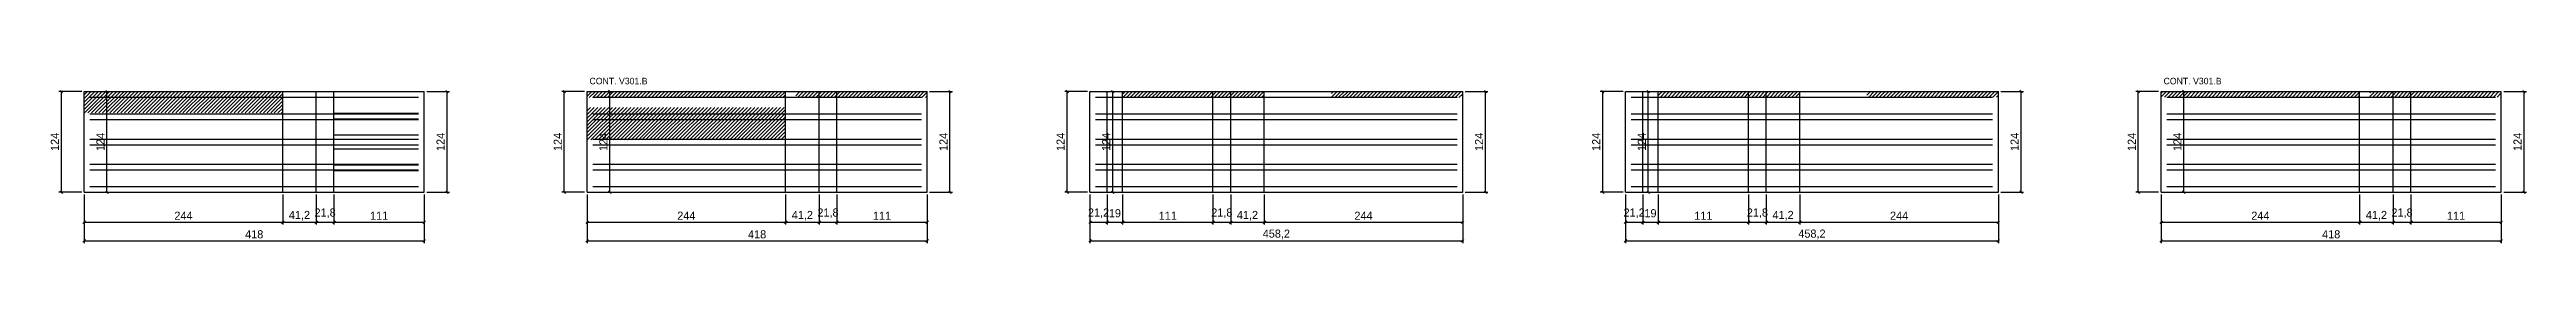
# Model space of a CAD drawing. Extents: x -9000 to 14229, y -395 to 1250.
# Drawn here: x 9830 to 12874, y -337 to -133 of the extents above; entities that cross this region are included whole.
import ezdxf

# ---------------------------------------------------------------- set-up
doc = ezdxf.new("R2010")
doc.units = 0
for name, color, linetype in [('COTA', 241, 'Continuous'), ('NOMENCLATURA', 7, 'Continuous'), ('Painéis', 200, 'Continuous'), ('Reaproveitamento', 251, 'Continuous'), ('SARR_2.2x7', 40, 'Continuous')]:
    doc.layers.add(name, color=color, linetype=linetype)
doc.dimstyles.new('PAINEL', dxfattribs={"dimtxt": 10, "dimasz": 3, "dimexe": 3, "dimexo": 3, "dimgap": 3, "dimtad": 1, "dimblk": 'OBLIQUE', "dimblk1": 'OBLIQUE', "dimcen": 2.5, "dimclrd": 4, "dimclre": 4, "dimclrt": 240, "dimazin": 3, "dimtfac": 1, "dimtmove": 0, "dimatfit": 3})

msp = doc.modelspace()

# ---------------------------------------------------------------- texts
at = {"layer": 'NOMENCLATURA'}
for p in [(10493.4, -141), (12427.8, -141)]:
    msp.add_text('CONT. V301.B', height=8, dxfattribs=at).set_placement(p)

# ---------------------------------------------------------------- blocks, each defined once
blk = doc.blocks.new('_OBLIQUE')
at = {"color": 0, "linetype": 'BYBLOCK'}
blk.add_line((-0.5, -0.5), (0.5, 0.5), dxfattribs=at)

# ---------------------------------------------------------------- dimensions: what is measured, and where the dimension line sits
at = {"layer": 'COTA'}
for base, p1, p2 in [((9844.4, -274), (9872.4, -274), (9872.4, -150)), ((9900.4, -274), (9872.4, -274), (9872.4, -150)), ((10318.4, -274), (10290.4, -274), (10290.4, -150)), ((10318.4, -274), (10290.4, -274), (10290.4, -150)), ((10462.4, -274), (10490.4, -274), (10490.4, -150)), ((10518.4, -274), (10490.4, -274), (10490.4, -150)), ((10936.4, -274), (10908.4, -274), (10908.4, -150)), ((10936.4, -274), (10908.4, -274), (10908.4, -150)), ((11080.4, -274), (11108.4, -274), (11108.4, -150)), ((11136.4, -274), (11108.4, -274), (11108.4, -150)), ((11594.6, -274), (11566.6, -274), (11566.6, -150)), ((11594.6, -274), (11566.6, -274), (11566.6, -150)), ((11738.6, -274), (11766.6, -274), (11766.6, -150)), ((11794.6, -274), (11766.6, -274), (11766.6, -150)), ((12252.8, -274), (12224.8, -274), (12224.8, -150)), ((12252.8, -274), (12224.8, -274), (12224.8, -150)), ((12396.8, -274), (12424.8, -274), (12424.8, -150)), ((12452.8, -274), (12424.8, -274), (12424.8, -150)), ((12870.8, -274), (12842.8, -274), (12842.8, -150)), ((12870.8, -274), (12842.8, -274), (12842.8, -150))]:
    msp.add_linear_dim(base=base, p1=p1, p2=p2, angle=90, dimstyle='PAINEL', dxfattribs=at).render()
for base, p1, p2 in [((9872.4, -311), (9872.4, -274), (10116.4, -274)), ((9872.4, -334), (9872.4, -274), (10290.4, -274)), ((10116.4, -311), (10116.4, -274), (10157.6, -274)), ((10157.6, -311), (10157.6, -274), (10179.4, -274)), ((10179.4, -311), (10179.4, -274), (10290.4, -274)), ((10490.4, -311), (10490.4, -274), (10734.4, -274)), ((10490.4, -334), (10490.4, -274), (10908.4, -274)), ((10734.4, -311), (10734.4, -274), (10775.6, -274)), ((10775.6, -311), (10775.6, -274), (10797.4, -274)), ((10797.4, -311), (10797.4, -274), (10908.4, -274)), ((11108.4, -311), (11108.4, -274), (11129.6, -274)), ((11108.4, -334), (11108.4, -274), (11566.6, -274)), ((11129.6, -311), (11129.6, -274), (11148.6, -274)), ((11148.6, -311), (11148.6, -274), (11259.6, -274)), ((11259.6, -311), (11259.6, -274), (11281.4, -274)), ((11281.4, -311), (11281.4, -274), (11322.6, -274)), ((11322.6, -311), (11322.6, -274), (11566.6, -274)), ((11766.6, -311), (11766.6, -274), (11787.8, -274)), ((11766.6, -334), (11766.6, -274), (12224.8, -274)), ((11787.8, -311), (11787.8, -274), (11806.8, -274)), ((11806.8, -311), (11806.8, -274), (11917.8, -274)), ((11917.8, -311), (11917.8, -274), (11939.6, -274)), ((11939.6, -311), (11939.6, -274), (11980.8, -274)), ((11980.8, -311), (11980.8, -274), (12224.8, -274)), ((12424.8, -311), (12424.8, -274), (12668.8, -274)), ((12424.8, -334), (12424.8, -274), (12842.8, -274)), ((12668.8, -311), (12668.8, -274), (12710, -274)), ((12710, -311), (12710, -274), (12731.8, -274)), ((12731.8, -311), (12731.8, -274), (12842.8, -274))]:
    msp.add_linear_dim(base=base, p1=p1, p2=p2, dimstyle='PAINEL', dxfattribs=at).render()

# ---------------------------------------------------------------- hatches: boundary and pattern name
at = {"layer": 'Reaproveitamento'}
h = msp.add_hatch(dxfattribs=at)
h.set_pattern_fill('ANSI31')
h.paths.add_polyline_path([(9872.4, -176.3), (10116.4, -176.3), (10116.4, -150), (9872.4, -150)])
h = msp.add_hatch(dxfattribs=at)
h.set_pattern_fill('ANSI31')
h.paths.add_polyline_path([(10490.4, -157.4), (10734.4, -157.4), (10734.4, -150.4), (10490.4, -150.4)])
h = msp.add_hatch(dxfattribs=at)
h.set_pattern_fill('ANSI31')
h.paths.add_polyline_path([(10746.9, -157.4), (10775.6, -157.4), (10775.6, -150.4), (10746.9, -150.4)])
h = msp.add_hatch(dxfattribs=at)
h.set_pattern_fill('ANSI31')
h.paths.add_polyline_path([(10775.6, -157.4), (10797.4, -157.4), (10797.4, -150.4), (10775.6, -150.4)])
h = msp.add_hatch(dxfattribs=at)
h.set_pattern_fill('ANSI31')
h.paths.add_polyline_path([(10797.4, -157.4), (10908.4, -157.4), (10908.4, -150.4), (10797.4, -150.4)])
h = msp.add_hatch(dxfattribs=at)
h.set_pattern_fill('ANSI31')
h.paths.add_polyline_path([(11148.6, -157.4), (11259.6, -157.4), (11259.6, -150.4), (11148.6, -150.4)])
h = msp.add_hatch(dxfattribs=at)
h.set_pattern_fill('ANSI31')
h.paths.add_polyline_path([(11259.6, -157.4), (11281.4, -157.4), (11281.4, -150.4), (11259.6, -150.4)])
h = msp.add_hatch(dxfattribs=at)
h.set_pattern_fill('ANSI31')
h.paths.add_polyline_path([(11281.4, -157.4), (11322.6, -157.4), (11322.6, -150.4), (11281.4, -150.4)])
h = msp.add_hatch(dxfattribs=at)
h.set_pattern_fill('ANSI31')
h.paths.add_polyline_path([(11405.1, -157.4), (11566.6, -157.4), (11566.6, -150.4), (11405.1, -150.4)])
h = msp.add_hatch(dxfattribs=at)
h.set_pattern_fill('ANSI31')
h.paths.add_polyline_path([(11806.8, -156.7), (11917.8, -156.7), (11917.8, -150), (11806.8, -150)])
h = msp.add_hatch(dxfattribs=at)
h.set_pattern_fill('ANSI31')
h.paths.add_polyline_path([(11917.8, -156.7), (11939.6, -156.7), (11939.6, -150), (11917.8, -150)])
h = msp.add_hatch(dxfattribs=at)
h.set_pattern_fill('ANSI31')
h.paths.add_polyline_path([(11939.6, -156.7), (11980.8, -156.7), (11980.8, -150), (11939.6, -150)])
h = msp.add_hatch(dxfattribs=at)
h.set_pattern_fill('ANSI31')
h.paths.add_polyline_path([(12063.3, -156.7), (12224.8, -156.7), (12224.8, -150), (12063.3, -150)])
h = msp.add_hatch(dxfattribs=at)
h.set_pattern_fill('ANSI31')
h.paths.add_polyline_path([(12424.8, -156.7), (12668.8, -156.7), (12668.8, -150), (12424.8, -150)])
h = msp.add_hatch(dxfattribs=at)
h.set_pattern_fill('ANSI31')
h.paths.add_polyline_path([(12681.3, -156.7), (12710, -156.7), (12710, -150), (12681.3, -150)])
h = msp.add_hatch(dxfattribs=at)
h.set_pattern_fill('ANSI31')
h.paths.add_polyline_path([(12710, -156.7), (12731.8, -156.7), (12731.8, -150), (12710, -150)])
h = msp.add_hatch(dxfattribs=at)
h.set_pattern_fill('ANSI31')
h.paths.add_polyline_path([(12731.8, -156.7), (12842.8, -156.7), (12842.8, -150), (12731.8, -150)])
h = msp.add_hatch(dxfattribs=at)
h.set_pattern_fill('ANSI31')
h.paths.add_polyline_path([(10490.4, -209.4), (10734.4, -209.4), (10734.4, -169.4), (10490.4, -169.4)])

# ---------------------------------------------------------------- linework, layer by layer
at = {"layer": 'Painéis'}
for p, q in [((9872.4, -150), (10116.4, -150)), ((9872.4, -274), (9872.4, -150)), ((10116.4, -274), (10116.4, -150)), ((10116.4, -274), (10116.4, -150)), ((10116.4, -150), (10157.6, -150)), ((10116.4, -274), (10116.4, -150)), ((10157.6, -274), (10157.6, -150)), ((10157.6, -274), (10157.6, -150)), ((10157.6, -150), (10179.4, -150)), ((10157.6, -274), (10157.6, -150)), ((10179.4, -274), (10179.4, -150)), ((10179.4, -274), (10179.4, -150)), ((10179.4, -150), (10290.4, -150)), ((10179.4, -274), (10179.4, -150)), ((10290.4, -274), (10290.4, -150)), ((10490.4, -150), (10734.4, -150)), ((10490.4, -274), (10490.4, -150)), ((10734.4, -274), (10734.4, -150)), ((10734.4, -274), (10734.4, -150)), ((10734.4, -150), (10775.6, -150)), ((10734.4, -274), (10734.4, -150)), ((10775.6, -274), (10775.6, -150)), ((10775.6, -274), (10775.6, -150)), ((10775.6, -150), (10797.4, -150)), ((10775.6, -274), (10775.6, -150)), ((10797.4, -274), (10797.4, -150)), ((10797.4, -274), (10797.4, -150)), ((10797.4, -150), (10908.4, -150)), ((10797.4, -274), (10797.4, -150)), ((10908.4, -274), (10908.4, -150)), ((11108.4, -150), (11129.6, -150)), ((11108.4, -274), (11108.4, -150)), ((11129.6, -274), (11129.6, -150)), ((11129.6, -274), (11129.6, -150)), ((11129.6, -150), (11148.6, -150)), ((11129.6, -274), (11129.6, -150)), ((11148.6, -274), (11148.6, -150)), ((11148.6, -274), (11148.6, -150)), ((11148.6, -150), (11259.6, -150)), ((11148.6, -274), (11148.6, -150)), ((11259.6, -274), (11259.6, -150)), ((11259.6, -274), (11259.6, -150)), ((11259.6, -150), (11281.4, -150)), ((11259.6, -274), (11259.6, -150)), ((11281.4, -274), (11281.4, -150)), ((11281.4, -274), (11281.4, -150)), ((11281.4, -150), (11322.6, -150)), ((11281.4, -274), (11281.4, -150)), ((11322.6, -274), (11322.6, -150)), ((11322.6, -274), (11322.6, -150)), ((11322.6, -150), (11566.6, -150)), ((11322.6, -274), (11322.6, -150)), ((11566.6, -274), (11566.6, -150)), ((11766.6, -150), (11787.8, -150)), ((11766.6, -274), (11766.6, -150)), ((11787.8, -274), (11787.8, -150)), ((11787.8, -274), (11787.8, -150)), ((11787.8, -150), (11806.8, -150)), ((11787.8, -274), (11787.8, -150)), ((11806.8, -274), (11806.8, -150)), ((11806.8, -274), (11806.8, -150)), ((11806.8, -150), (11917.8, -150)), ((11806.8, -274), (11806.8, -150)), ((11917.8, -274), (11917.8, -150)), ((11917.8, -274), (11917.8, -150)), ((11917.8, -150), (11939.6, -150)), ((11917.8, -274), (11917.8, -150)), ((11939.6, -274), (11939.6, -150)), ((11939.6, -274), (11939.6, -150)), ((11939.6, -150), (11980.8, -150)), ((11939.6, -274), (11939.6, -150)), ((11980.8, -274), (11980.8, -150)), ((11980.8, -274), (11980.8, -150)), ((11980.8, -150), (12224.8, -150)), ((11980.8, -274), (11980.8, -150)), ((12224.8, -274), (12224.8, -150)), ((12424.8, -150), (12668.8, -150)), ((12424.8, -274), (12424.8, -150)), ((12668.8, -274), (12668.8, -150)), ((12668.8, -274), (12668.8, -150)), ((12668.8, -150), (12710, -150)), ((12668.8, -274), (12668.8, -150)), ((12710, -274), (12710, -150)), ((12710, -274), (12710, -150)), ((12710, -150), (12731.8, -150)), ((12710, -274), (12710, -150)), ((12731.8, -274), (12731.8, -150)), ((12731.8, -274), (12731.8, -150)), ((12731.8, -150), (12842.8, -150)), ((12731.8, -274), (12731.8, -150)), ((12842.8, -274), (12842.8, -150)), ((9872.4, -274), (10116.4, -274)), ((10116.4, -274), (10157.6, -274)), ((10157.6, -274), (10179.4, -274)), ((10179.4, -274), (10290.4, -274)), ((10490.4, -274), (10734.4, -274)), ((10734.4, -274), (10775.6, -274)), ((10775.6, -274), (10797.4, -274)), ((10797.4, -274), (10908.4, -274)), ((11108.4, -274), (11129.6, -274)), ((11129.6, -274), (11148.6, -274)), ((11148.6, -274), (11259.6, -274)), ((11259.6, -274), (11281.4, -274)), ((11281.4, -274), (11322.6, -274)), ((11322.6, -274), (11566.6, -274)), ((11766.6, -274), (11787.8, -274)), ((11787.8, -274), (11806.8, -274)), ((11806.8, -274), (11917.8, -274)), ((11917.8, -274), (11939.6, -274)), ((11939.6, -274), (11980.8, -274)), ((11980.8, -274), (12224.8, -274)), ((12424.8, -274), (12668.8, -274)), ((12668.8, -274), (12710, -274)), ((12710, -274), (12731.8, -274)), ((12731.8, -274), (12842.8, -274))]:
    msp.add_line(p, q, dxfattribs=at)
at = {"layer": 'SARR_2.2x7'}
for points in [[(9879.4, -157), (10116.4, -157)], [(9879.4, -157), (10116.4, -157)], [(9879.4, -177.5), (10116.4, -177.5)], [(9879.4, -177.5), (10116.4, -177.5)], [(10116.4, -157), (10157.6, -157)], [(10116.4, -157), (10157.6, -157)], [(10116.4, -177.5), (10157.6, -177.5)], [(10116.4, -177.5), (10157.6, -177.5)], [(10157.6, -157), (10179.4, -157)], [(10157.6, -157), (10179.4, -157)], [(10157.6, -177.5), (10179.4, -177.5)], [(10157.6, -177.5), (10179.4, -177.5)], [(10179.4, -157), (10283.4, -157)], [(10179.4, -157), (10283.4, -157)], [(10179.4, -176.649), (10283.4, -176.649)], [(10179.4, -177.5), (10283.4, -177.5)], [(10497.4, -157), (10734.4, -157)], [(10497.4, -157), (10734.4, -157)], [(10497.4, -177.5), (10734.4, -177.5)], [(10497.4, -177.5), (10734.4, -177.5)], [(10734.4, -157), (10775.6, -157)], [(10734.4, -157), (10775.6, -157)], [(10734.4, -177.5), (10775.6, -177.5)], [(10734.4, -177.5), (10775.6, -177.5)], [(10775.6, -157), (10797.4, -157)], [(10775.6, -157), (10797.4, -157)], [(10775.6, -177.5), (10797.4, -177.5)], [(10775.6, -177.5), (10797.4, -177.5)], [(10797.4, -157), (10901.4, -157)], [(10797.4, -157), (10901.4, -157)], [(10797.4, -177.5), (10901.4, -177.5)], [(10797.4, -177.5), (10901.4, -177.5)], [(11115.4, -157), (11129.6, -157)], [(11115.4, -157), (11129.6, -157)], [(11115.4, -177.5), (11129.6, -177.5)], [(11115.4, -177.5), (11129.6, -177.5)], [(11129.6, -157), (11148.6, -157)], [(11129.6, -157), (11148.6, -157)], [(11129.6, -177.5), (11148.6, -177.5)], [(11129.6, -177.5), (11148.6, -177.5)], [(11148.6, -157), (11259.6, -157)], [(11148.6, -157), (11259.6, -157)], [(11148.6, -177.5), (11259.6, -177.5)], [(11148.6, -177.5), (11259.6, -177.5)], [(11259.6, -157), (11281.4, -157)], [(11259.6, -157), (11281.4, -157)], [(11259.6, -177.5), (11281.4, -177.5)], [(11259.6, -177.5), (11281.4, -177.5)], [(11281.4, -157), (11322.6, -157)], [(11281.4, -157), (11322.6, -157)], [(11281.4, -177.5), (11322.6, -177.5)], [(11281.4, -177.5), (11322.6, -177.5)], [(11322.6, -157), (11559.6, -157)], [(11322.6, -157), (11559.6, -157)], [(11322.6, -177.5), (11559.6, -177.5)], [(11322.6, -177.5), (11559.6, -177.5)], [(11773.6, -157), (11787.8, -157)], [(11773.6, -157), (11787.8, -157)], [(11773.6, -177.5), (11787.8, -177.5)], [(11773.6, -177.5), (11787.8, -177.5)], [(11787.8, -157), (11806.8, -157)], [(11787.8, -157), (11806.8, -157)], [(11787.8, -177.5), (11806.8, -177.5)], [(11787.8, -177.5), (11806.8, -177.5)], [(11806.8, -157), (11917.8, -157)], [(11806.8, -157), (11917.8, -157)], [(11806.8, -177.5), (11917.8, -177.5)], [(11806.8, -177.5), (11917.8, -177.5)], [(11917.8, -157), (11939.6, -157)], [(11917.8, -157), (11939.6, -157)], [(11917.8, -177.5), (11939.6, -177.5)], [(11917.8, -177.5), (11939.6, -177.5)], [(11939.6, -157), (11980.8, -157)], [(11939.6, -157), (11980.8, -157)], [(11939.6, -177.5), (11980.8, -177.5)], [(11939.6, -177.5), (11980.8, -177.5)], [(11980.8, -157), (12217.8, -157)], [(11980.8, -157), (12217.8, -157)], [(11980.8, -177.5), (12217.8, -177.5)], [(11980.8, -177.5), (12217.8, -177.5)], [(12431.8, -157), (12668.8, -157)], [(12431.8, -157), (12668.8, -157)], [(12431.8, -177.5), (12668.8, -177.5)], [(12431.8, -177.5), (12668.8, -177.5)], [(12668.8, -157), (12710, -157)], [(12668.8, -157), (12710, -157)], [(12668.8, -177.5), (12710, -177.5)], [(12668.8, -177.5), (12710, -177.5)], [(12710, -157), (12731.8, -157)], [(12710, -157), (12731.8, -157)], [(12710, -177.5), (12731.8, -177.5)], [(12710, -177.5), (12731.8, -177.5)], [(12731.8, -157), (12835.8, -157)], [(12731.8, -157), (12835.8, -157)], [(12731.8, -177.5), (12835.8, -177.5)], [(12731.8, -177.5), (12835.8, -177.5)], [(9879.4, -184.5), (10116.4, -184.5)], [(9879.4, -184.5), (10116.4, -184.5)], [(9879.4, -208.5), (10116.4, -208.5)], [(9879.4, -208.5), (10116.4, -208.5)], [(10116.4, -184.5), (10157.6, -184.5)], [(10116.4, -184.5), (10157.6, -184.5)], [(10116.4, -208.5), (10157.6, -208.5)], [(10116.4, -208.5), (10157.6, -208.5)], [(10157.6, -184.5), (10179.4, -184.5)], [(10157.6, -184.5), (10179.4, -184.5)], [(10157.6, -208.5), (10179.4, -208.5)], [(10157.6, -208.5), (10179.4, -208.5)], [(10179.4, -183.649), (10283.4, -183.649)], [(10179.4, -184.5), (10283.4, -184.5)], [(10179.4, -203.298), (10283.4, -203.298)], [(10179.4, -208.5), (10283.4, -208.5)], [(10497.4, -184.5), (10734.4, -184.5)], [(10497.4, -184.5), (10734.4, -184.5)], [(10497.4, -208.5), (10734.4, -208.5)], [(10497.4, -208.5), (10734.4, -208.5)], [(10734.4, -184.5), (10775.6, -184.5)], [(10734.4, -184.5), (10775.6, -184.5)], [(10734.4, -208.5), (10775.6, -208.5)], [(10734.4, -208.5), (10775.6, -208.5)], [(10775.6, -184.5), (10797.4, -184.5)], [(10775.6, -184.5), (10797.4, -184.5)], [(10775.6, -208.5), (10797.4, -208.5)], [(10775.6, -208.5), (10797.4, -208.5)], [(10797.4, -184.5), (10901.4, -184.5)], [(10797.4, -184.5), (10901.4, -184.5)], [(10797.4, -208.5), (10901.4, -208.5)], [(10797.4, -208.5), (10901.4, -208.5)], [(11115.4, -184.5), (11129.6, -184.5)], [(11115.4, -184.5), (11129.6, -184.5)], [(11115.4, -208.5), (11129.6, -208.5)], [(11115.4, -208.5), (11129.6, -208.5)], [(11129.6, -184.5), (11148.6, -184.5)], [(11129.6, -184.5), (11148.6, -184.5)], [(11129.6, -208.5), (11148.6, -208.5)], [(11129.6, -208.5), (11148.6, -208.5)], [(11148.6, -184.5), (11259.6, -184.5)], [(11148.6, -184.5), (11259.6, -184.5)], [(11148.6, -208.5), (11259.6, -208.5)], [(11148.6, -208.5), (11259.6, -208.5)], [(11259.6, -184.5), (11281.4, -184.5)], [(11259.6, -184.5), (11281.4, -184.5)], [(11259.6, -208.5), (11281.4, -208.5)], [(11259.6, -208.5), (11281.4, -208.5)], [(11281.4, -184.5), (11322.6, -184.5)], [(11281.4, -184.5), (11322.6, -184.5)], [(11281.4, -208.5), (11322.6, -208.5)], [(11281.4, -208.5), (11322.6, -208.5)], [(11322.6, -184.5), (11559.6, -184.5)], [(11322.6, -184.5), (11559.6, -184.5)], [(11322.6, -208.5), (11559.6, -208.5)], [(11322.6, -208.5), (11559.6, -208.5)], [(11773.6, -184.5), (11787.8, -184.5)], [(11773.6, -184.5), (11787.8, -184.5)], [(11773.6, -208.5), (11787.8, -208.5)], [(11773.6, -208.5), (11787.8, -208.5)], [(11787.8, -184.5), (11806.8, -184.5)], [(11787.8, -184.5), (11806.8, -184.5)], [(11787.8, -208.5), (11806.8, -208.5)], [(11787.8, -208.5), (11806.8, -208.5)], [(11806.8, -184.5), (11917.8, -184.5)], [(11806.8, -184.5), (11917.8, -184.5)], [(11806.8, -208.5), (11917.8, -208.5)], [(11806.8, -208.5), (11917.8, -208.5)], [(11917.8, -184.5), (11939.6, -184.5)], [(11917.8, -184.5), (11939.6, -184.5)], [(11917.8, -208.5), (11939.6, -208.5)], [(11917.8, -208.5), (11939.6, -208.5)], [(11939.6, -184.5), (11980.8, -184.5)], [(11939.6, -184.5), (11980.8, -184.5)], [(11939.6, -208.5), (11980.8, -208.5)], [(11939.6, -208.5), (11980.8, -208.5)], [(11980.8, -184.5), (12217.8, -184.5)], [(11980.8, -184.5), (12217.8, -184.5)], [(11980.8, -208.5), (12217.8, -208.5)], [(11980.8, -208.5), (12217.8, -208.5)], [(12431.8, -184.5), (12668.8, -184.5)], [(12431.8, -184.5), (12668.8, -184.5)], [(12431.8, -208.5), (12668.8, -208.5)], [(12431.8, -208.5), (12668.8, -208.5)], [(12668.8, -184.5), (12710, -184.5)], [(12668.8, -184.5), (12710, -184.5)], [(12668.8, -208.5), (12710, -208.5)], [(12668.8, -208.5), (12710, -208.5)], [(12710, -184.5), (12731.8, -184.5)], [(12710, -184.5), (12731.8, -184.5)], [(12710, -208.5), (12731.8, -208.5)], [(12710, -208.5), (12731.8, -208.5)], [(12731.8, -184.5), (12835.8, -184.5)], [(12731.8, -184.5), (12835.8, -184.5)], [(12731.8, -208.5), (12835.8, -208.5)], [(12731.8, -208.5), (12835.8, -208.5)], [(9879.4, -215.5), (10116.4, -215.5)], [(9879.4, -215.5), (10116.4, -215.5)], [(9879.4, -239.5), (10116.4, -239.5)], [(9879.4, -239.5), (10116.4, -239.5)], [(10116.4, -215.5), (10157.6, -215.5)], [(10116.4, -215.5), (10157.6, -215.5)], [(10116.4, -239.5), (10157.6, -239.5)], [(10116.4, -239.5), (10157.6, -239.5)], [(10157.6, -215.5), (10179.4, -215.5)], [(10157.6, -215.5), (10179.4, -215.5)], [(10157.6, -239.5), (10179.4, -239.5)], [(10157.6, -239.5), (10179.4, -239.5)], [(10179.4, -215.5), (10283.4, -215.5)], [(10179.4, -220.702), (10283.4, -220.702)], [(10179.4, -239.5), (10283.4, -239.5)], [(10179.4, -240.351), (10283.4, -240.351)], [(10497.4, -215.5), (10734.4, -215.5)], [(10497.4, -215.5), (10734.4, -215.5)], [(10497.4, -239.5), (10734.4, -239.5)], [(10497.4, -239.5), (10734.4, -239.5)], [(10734.4, -215.5), (10775.6, -215.5)], [(10734.4, -215.5), (10775.6, -215.5)], [(10734.4, -239.5), (10775.6, -239.5)], [(10734.4, -239.5), (10775.6, -239.5)], [(10775.6, -215.5), (10797.4, -215.5)], [(10775.6, -215.5), (10797.4, -215.5)], [(10775.6, -239.5), (10797.4, -239.5)], [(10775.6, -239.5), (10797.4, -239.5)], [(10797.4, -215.5), (10901.4, -215.5)], [(10797.4, -215.5), (10901.4, -215.5)], [(10797.4, -239.5), (10901.4, -239.5)], [(10797.4, -239.5), (10901.4, -239.5)], [(11115.4, -215.5), (11129.6, -215.5)], [(11115.4, -215.5), (11129.6, -215.5)], [(11115.4, -239.5), (11129.6, -239.5)], [(11115.4, -239.5), (11129.6, -239.5)], [(11129.6, -215.5), (11148.6, -215.5)], [(11129.6, -215.5), (11148.6, -215.5)], [(11129.6, -239.5), (11148.6, -239.5)], [(11129.6, -239.5), (11148.6, -239.5)], [(11148.6, -215.5), (11259.6, -215.5)], [(11148.6, -215.5), (11259.6, -215.5)], [(11148.6, -239.5), (11259.6, -239.5)], [(11148.6, -239.5), (11259.6, -239.5)], [(11259.6, -215.5), (11281.4, -215.5)], [(11259.6, -215.5), (11281.4, -215.5)], [(11259.6, -239.5), (11281.4, -239.5)], [(11259.6, -239.5), (11281.4, -239.5)], [(11281.4, -215.5), (11322.6, -215.5)], [(11281.4, -215.5), (11322.6, -215.5)], [(11281.4, -239.5), (11322.6, -239.5)], [(11281.4, -239.5), (11322.6, -239.5)], [(11322.6, -215.5), (11559.6, -215.5)], [(11322.6, -215.5), (11559.6, -215.5)], [(11322.6, -239.5), (11559.6, -239.5)], [(11322.6, -239.5), (11559.6, -239.5)], [(11773.6, -215.5), (11787.8, -215.5)], [(11773.6, -215.5), (11787.8, -215.5)], [(11773.6, -239.5), (11787.8, -239.5)], [(11773.6, -239.5), (11787.8, -239.5)], [(11787.8, -215.5), (11806.8, -215.5)], [(11787.8, -215.5), (11806.8, -215.5)], [(11787.8, -239.5), (11806.8, -239.5)], [(11787.8, -239.5), (11806.8, -239.5)], [(11806.8, -215.5), (11917.8, -215.5)], [(11806.8, -215.5), (11917.8, -215.5)], [(11806.8, -239.5), (11917.8, -239.5)], [(11806.8, -239.5), (11917.8, -239.5)], [(11917.8, -215.5), (11939.6, -215.5)], [(11917.8, -215.5), (11939.6, -215.5)], [(11917.8, -239.5), (11939.6, -239.5)], [(11917.8, -239.5), (11939.6, -239.5)], [(11939.6, -215.5), (11980.8, -215.5)], [(11939.6, -215.5), (11980.8, -215.5)], [(11939.6, -239.5), (11980.8, -239.5)], [(11939.6, -239.5), (11980.8, -239.5)], [(11980.8, -215.5), (12217.8, -215.5)], [(11980.8, -215.5), (12217.8, -215.5)], [(11980.8, -239.5), (12217.8, -239.5)], [(11980.8, -239.5), (12217.8, -239.5)], [(12431.8, -215.5), (12668.8, -215.5)], [(12431.8, -215.5), (12668.8, -215.5)], [(12431.8, -239.5), (12668.8, -239.5)], [(12431.8, -239.5), (12668.8, -239.5)], [(12668.8, -215.5), (12710, -215.5)], [(12668.8, -215.5), (12710, -215.5)], [(12668.8, -239.5), (12710, -239.5)], [(12668.8, -239.5), (12710, -239.5)], [(12710, -215.5), (12731.8, -215.5)], [(12710, -215.5), (12731.8, -215.5)], [(12710, -239.5), (12731.8, -239.5)], [(12710, -239.5), (12731.8, -239.5)], [(12731.8, -215.5), (12835.8, -215.5)], [(12731.8, -215.5), (12835.8, -215.5)], [(12731.8, -239.5), (12835.8, -239.5)], [(12731.8, -239.5), (12835.8, -239.5)], [(9879.4, -246.5), (10116.4, -246.5)], [(9879.4, -246.5), (10116.4, -246.5)], [(9879.4, -267), (10116.4, -267)], [(9879.4, -267), (10116.4, -267)], [(10116.4, -246.5), (10157.6, -246.5)], [(10116.4, -246.5), (10157.6, -246.5)], [(10116.4, -267), (10157.6, -267)], [(10116.4, -267), (10157.6, -267)], [(10157.6, -246.5), (10179.4, -246.5)], [(10157.6, -246.5), (10179.4, -246.5)], [(10157.6, -267), (10179.4, -267)], [(10157.6, -267), (10179.4, -267)], [(10179.4, -246.5), (10283.4, -246.5)], [(10179.4, -247.351), (10283.4, -247.351)], [(10179.4, -267), (10283.4, -267)], [(10179.4, -267), (10283.4, -267)], [(10497.4, -246.5), (10734.4, -246.5)], [(10497.4, -246.5), (10734.4, -246.5)], [(10497.4, -267), (10734.4, -267)], [(10497.4, -267), (10734.4, -267)], [(10734.4, -246.5), (10775.6, -246.5)], [(10734.4, -246.5), (10775.6, -246.5)], [(10734.4, -267), (10775.6, -267)], [(10734.4, -267), (10775.6, -267)], [(10775.6, -246.5), (10797.4, -246.5)], [(10775.6, -246.5), (10797.4, -246.5)], [(10775.6, -267), (10797.4, -267)], [(10775.6, -267), (10797.4, -267)], [(10797.4, -246.5), (10901.4, -246.5)], [(10797.4, -246.5), (10901.4, -246.5)], [(10797.4, -267), (10901.4, -267)], [(10797.4, -267), (10901.4, -267)], [(11115.4, -246.5), (11129.6, -246.5)], [(11115.4, -246.5), (11129.6, -246.5)], [(11115.4, -267), (11129.6, -267)], [(11115.4, -267), (11129.6, -267)], [(11129.6, -246.5), (11148.6, -246.5)], [(11129.6, -246.5), (11148.6, -246.5)], [(11129.6, -267), (11148.6, -267)], [(11129.6, -267), (11148.6, -267)], [(11148.6, -246.5), (11259.6, -246.5)], [(11148.6, -246.5), (11259.6, -246.5)], [(11148.6, -267), (11259.6, -267)], [(11148.6, -267), (11259.6, -267)], [(11259.6, -246.5), (11281.4, -246.5)], [(11259.6, -246.5), (11281.4, -246.5)], [(11259.6, -267), (11281.4, -267)], [(11259.6, -267), (11281.4, -267)], [(11281.4, -246.5), (11322.6, -246.5)], [(11281.4, -246.5), (11322.6, -246.5)], [(11281.4, -267), (11322.6, -267)], [(11281.4, -267), (11322.6, -267)], [(11322.6, -246.5), (11559.6, -246.5)], [(11322.6, -246.5), (11559.6, -246.5)], [(11322.6, -267), (11559.6, -267)], [(11322.6, -267), (11559.6, -267)], [(11773.6, -246.5), (11787.8, -246.5)], [(11773.6, -246.5), (11787.8, -246.5)], [(11773.6, -267), (11787.8, -267)], [(11773.6, -267), (11787.8, -267)], [(11787.8, -246.5), (11806.8, -246.5)], [(11787.8, -246.5), (11806.8, -246.5)], [(11787.8, -267), (11806.8, -267)], [(11787.8, -267), (11806.8, -267)], [(11806.8, -246.5), (11917.8, -246.5)], [(11806.8, -246.5), (11917.8, -246.5)], [(11806.8, -267), (11917.8, -267)], [(11806.8, -267), (11917.8, -267)], [(11917.8, -246.5), (11939.6, -246.5)], [(11917.8, -246.5), (11939.6, -246.5)], [(11917.8, -267), (11939.6, -267)], [(11917.8, -267), (11939.6, -267)], [(11939.6, -246.5), (11980.8, -246.5)], [(11939.6, -246.5), (11980.8, -246.5)], [(11939.6, -267), (11980.8, -267)], [(11939.6, -267), (11980.8, -267)], [(11980.8, -246.5), (12217.8, -246.5)], [(11980.8, -246.5), (12217.8, -246.5)], [(11980.8, -267), (12217.8, -267)], [(11980.8, -267), (12217.8, -267)], [(12431.8, -246.5), (12668.8, -246.5)], [(12431.8, -246.5), (12668.8, -246.5)], [(12431.8, -267), (12668.8, -267)], [(12431.8, -267), (12668.8, -267)], [(12668.8, -246.5), (12710, -246.5)], [(12668.8, -246.5), (12710, -246.5)], [(12668.8, -267), (12710, -267)], [(12668.8, -267), (12710, -267)], [(12710, -246.5), (12731.8, -246.5)], [(12710, -246.5), (12731.8, -246.5)], [(12710, -267), (12731.8, -267)], [(12710, -267), (12731.8, -267)], [(12731.8, -246.5), (12835.8, -246.5)], [(12731.8, -246.5), (12835.8, -246.5)], [(12731.8, -267), (12835.8, -267)], [(12731.8, -267), (12835.8, -267)]]:
    msp.add_lwpolyline(points, dxfattribs=at)

msp.set_redraw_order([(e.dxf.handle, doc.entitydb.next_handle()) for e in msp.query("TEXT MTEXT ATTDEF DIMENSION ARC_DIMENSION")])  # texts and dimensions are drawn at this point

doc.saveas('drawing.dxf')
